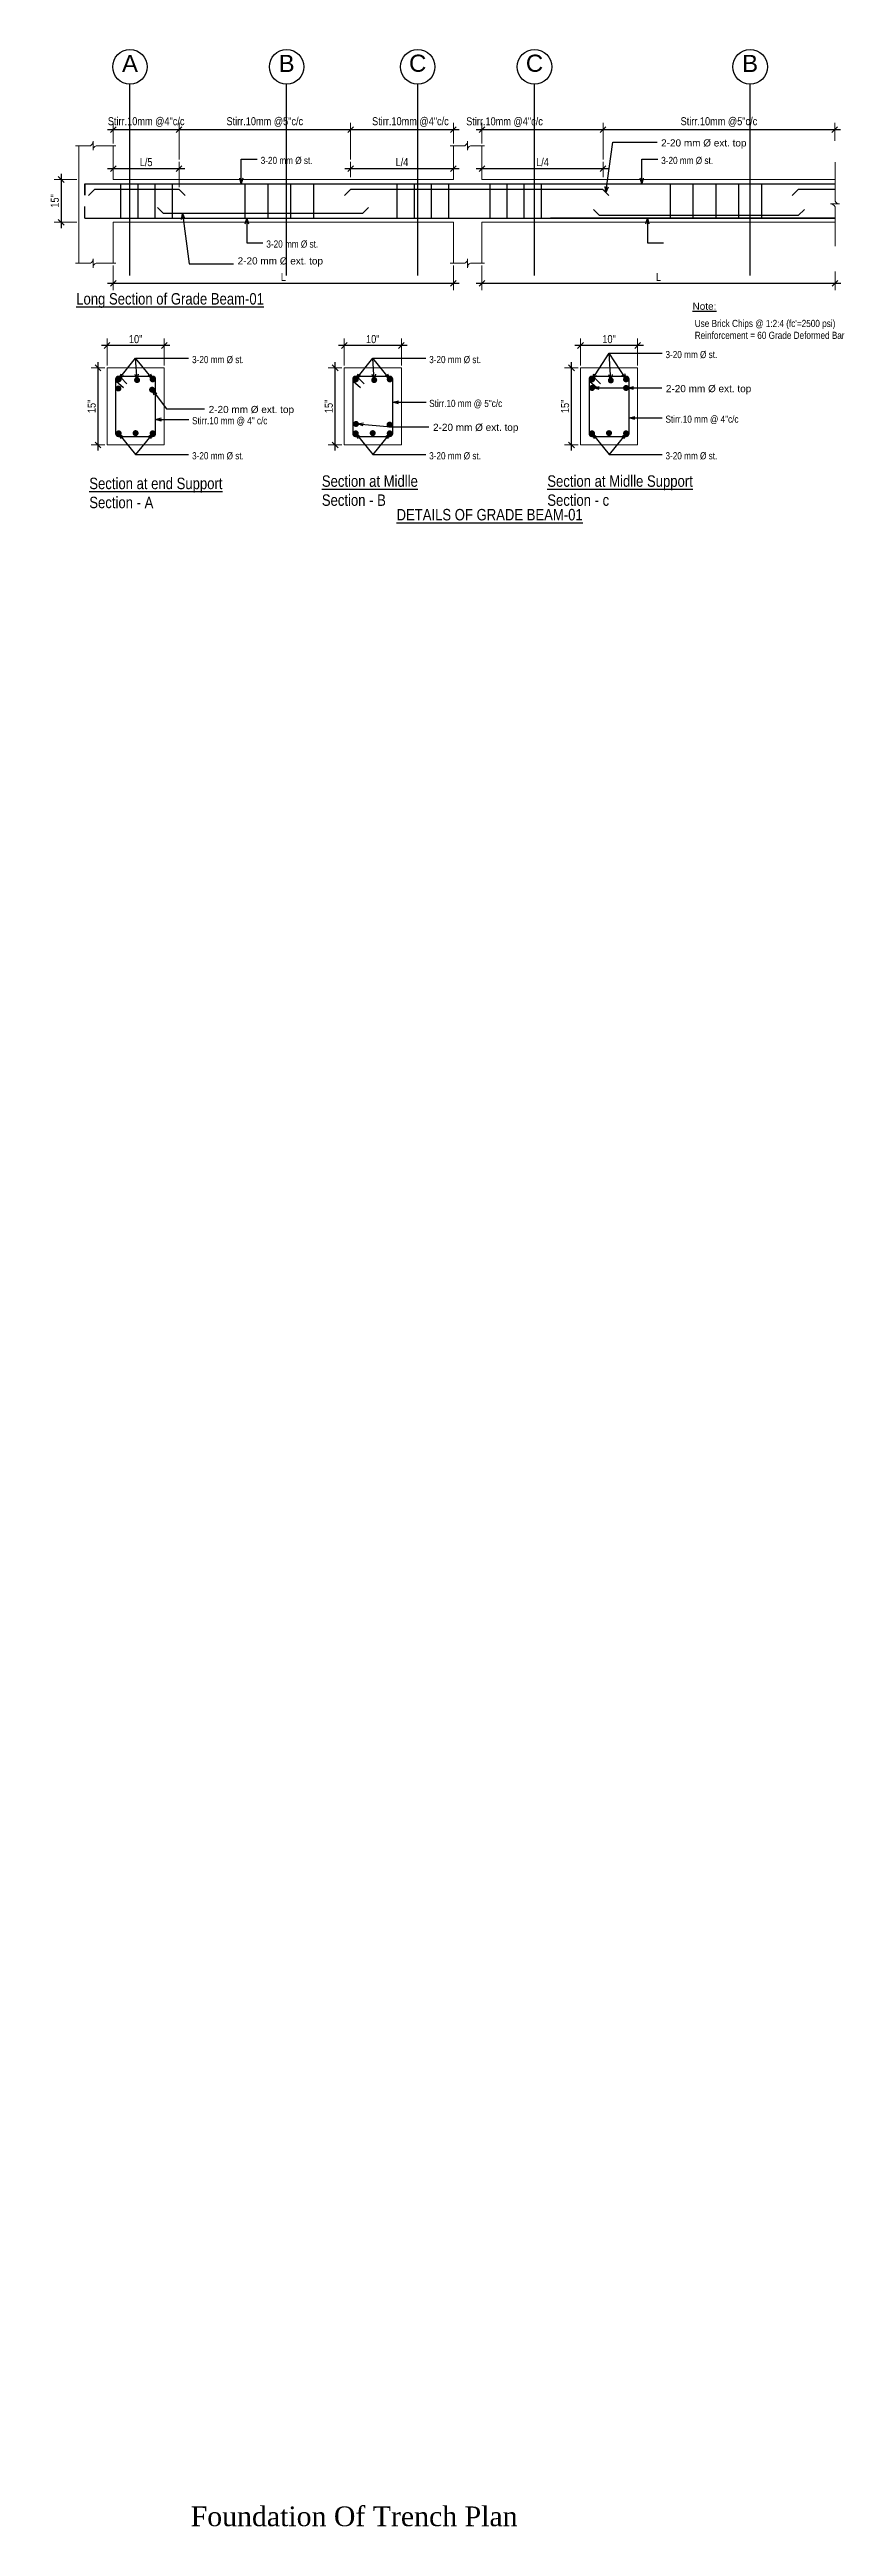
# Model space of a CAD drawing. Header units: inches. Extents: x -100787 to 3653, y -96809 to -8632.
# Drawn here: x -71620 to -71342, y -96809 to -95941 of the extents above; entities that cross this region are included whole.
import ezdxf

# ---------------------------------------------------------------- set-up
doc = ezdxf.new("R2010")
doc.units = ezdxf.units.IN
doc.header["$MEASUREMENT"] = 0
doc.header["$PDMODE"] = 99
doc.layers.add('DIM', color=7, linetype='Continuous', lineweight=15)
doc.layers.add('LINE', color=8, linetype='Continuous', lineweight=13)
for name, color, linetype in [('Hatch', 3, 'Continuous'), ('Rod', 1, 'Continuous'), ('TEX', 7, 'Continuous'), ('wall', 3, 'Continuous')]:
    doc.layers.add(name, color=color, linetype=linetype)
doc.styles.add('R', font='arial.ttf')
doc.styles.get("Standard").update_dxf_attribs({"font": 'ARIALN.TTF'})
doc.styles.add('style0', font='swissel.ttf')
doc.styles.add('time-new-roman', font='times.ttf')
doc.dimstyles.new('_30', dxfattribs={"dimscale": 0.4, "dimtxt": 7, "dimasz": 5, "dimexe": 6, "dimexo": 2, "dimgap": 2, "dimtad": 1, "dimdec": 0, "dimzin": 3, "dimdsep": 46, "dimlunit": 3, "dimtxsty": 'Standard', "dimblk": 'OBLIQUE', "dimcen": 0, "dimdle": 5, "dimclrt": 7, "dimazin": 0, "dimtfac": 0.0375, "dimtdec": 0, "dimtofl": 0, "dimtmove": 0, "dimatfit": 3, "dimldrblk": 'OPEN30', "dimfxl": 6, "dimtvp": 0.8, "dimtolj": 1, "dimtzin": 0, "dimlwe": -1, "dimarcsym": 0})

msp = doc.modelspace()

# ---------------------------------------------------------------- texts
at = {"layer": 'TEX'}
for s, insert, char_height, attachment_point, style in [('A', (-71591.86, -95949.24), 6, 8, 'R'), ('B', (-71537.01, -95949.24), 6, 8, 'R'), ('C', (-71491.13, -95949.24), 6, 8, 'R'), ('C', (-71450.24, -95949.24), 6, 8, 'R'), ('B', (-71374.75, -95949.24), 6, 8, 'R'), ('{\\fArial Narrow|b0|i0|c0|p34;3-20 mm %%C st.}', (-71546.09, -95981.55), 2.5, 7, 'style0'), ('{\\fArial Narrow|b0|i0|c0|p34;3-20 mm %%C st.}', (-71405.87, -95981.55), 2.5, 7, 'style0'), ('2-20 mm %%C ext. top', (-71405.91, -95976.07), 2.5, 7, 'style0'), ('2-20 mm %%C ext. top', (-71554.17, -96014.14), 2.5, 1, 'style0'), ('{\\fArial Narrow|b0|i0|c0|p34;3-20 mm %%C st.}', (-71544.12, -96010.82), 2.5, 7, 'style0'), ('{\\LNote:}', (-71394.91, -96032.55), 2.5, 7, 'style0'), ("{\\fArial Narrow|b0|i0|c0|p34;Use Brick Chips @ 1:2:4 (fc'=2500 psi)\\PReinforcement = 60 Grade Deformed Bar}", (-71394.13, -96042.74), 2.5, 7, 'style0'), ('{\\fArial Narrow|b0|i0|c0|p34;3-20 mm %%C st.}', (-71570.12, -96051.28), 2.5, 7, 'style0'), ('{\\fArial Narrow|b0|i0|c0|p34;3-20 mm %%C st.}', (-71487.11, -96051.28), 2.5, 7, 'style0'), ('{\\fArial Narrow|b0|i0|c0|p34;3-20 mm %%C st.}', (-71404.38, -96049.52), 2.5, 7, 'style0'), ('2-20 mm %%C ext. top', (-71404.24, -96062.12), 2.5, 7, 'style0'), ('2-20 mm %%C ext. top', (-71564.31, -96069.42), 2.5, 7, 'style0'), ('{\\fArial Narrow|b0|i0|c0|p34;Stirr.10 mm @ 5"c/c}', (-71487.11, -96067.05), 2.5, 7, 'style0'), ('{\\fArial Narrow|b0|i0|c0|p34;Stirr.10 mm @ 4" c/c}', (-71570.12, -96073.09), 2.5, 7, 'style0'), ('2-20 mm %%C ext. top', (-71485.76, -96075.68), 2.5, 7, 'style0'), ('{\\fArial Narrow|b0|i0|c0|p34;Stirr.10 mm @ 4"c/c}', (-71404.38, -96072.56), 2.5, 7, 'style0'), ('{\\fArial Narrow|b0|i0|c0|p34;3-20 mm %%C st.}', (-71570.12, -96084.98), 2.5, 7, 'style0'), ('{\\fArial Narrow|b0|i0|c0|p34;3-20 mm %%C st.}', (-71487.11, -96084.98), 2.5, 7, 'style0'), ('{\\fArial Narrow|b0|i0|c0|p34;3-20 mm %%C st.}', (-71404.38, -96084.98), 2.5, 7, 'style0')]:
    msp.add_mtext(s, dxfattribs=dict(at, insert=insert, char_height=char_height, attachment_point=attachment_point, style=style))
at = {"layer": 'TEX', "char_height": 3.9998, "attachment_point": 1}
for s, insert in [('{\\LLong Section of Grade Beam-01}', (-71610.68, -96026.67)), ('{\\LSection at end Support \\P}Section - A', (-71606.1, -96091.32)), ('{\\LSection at Midlle\\P}Section - B', (-71524.69, -96090.5)), ('{\\LSection at Midlle} {\\LSupport\\P\\fArial Narrow|b0|i0|c0|p34;\\lSection - }c', (-71445.75, -96090.5)), ('{\\LDETAILS OF GRADE BEAM-01 }', (-71498.53, -96102.26))]:
    msp.add_mtext(s, dxfattribs=dict(at, insert=insert))
at = {"layer": 'wall', "linetype": 'Continuous', "insert": (-71570.6, -96801.79), "char_height": 6.9066, "width": 142.2375, "attachment_point": 1, "style": 'time-new-roman'}
msp.add_mtext('Foundation Of Trench Plan', dxfattribs=at)

# ---------------------------------------------------------------- blocks, each defined once
blk = doc.blocks.new('_Oblique')
at = {"color": 0, "linetype": 'ByBlock', "lineweight": -2}
blk.add_line((-0.5, -0.5), (0.5, 0.5), dxfattribs=at)
blk = doc.blocks.new('*D784')
at = {"layer": 'Defpoints', "color": 0}
for p in [(-71609.72, -95986.88), (-71615.95, -96001.88), (-71609.72, -96001.88)]:
    blk.add_point(p, dxfattribs=at)
at = {"layer": 'DIM', "color": 0}
for p, q in [((-71610.52, -95986.88), (-71618.35, -95986.88)), ((-71610.52, -96001.88), (-71618.35, -96001.88))]:
    blk.add_line(p, q, dxfattribs=at)
at = {"layer": 'DIM', "color": 0, "lineweight": -2}
blk.add_line((-71615.95, -95984.88), (-71615.95, -96003.88), dxfattribs=at)
at = {"layer": 'DIM', "color": 0, "lineweight": -2, "xscale": 2, "yscale": 2, "zscale": 2}
for p, rotation in [((-71615.95, -95986.88), 90), ((-71615.95, -96001.88), 270)]:
    blk.add_blockref('_Oblique', p, dxfattribs=dict(at, rotation=rotation))
at = {"layer": 'DIM', "color": 7, "insert": (-71618.18, -95994.38), "char_height": 2.8, "attachment_point": 5, "rotation": 90}
blk.add_mtext('\\A1;15"', dxfattribs=at)
blk = doc.blocks.new('_Open30')
at = {"color": 0, "linetype": 'ByBlock', "lineweight": -2}
for p, q in [((-1, 0.27), (0, 0)), ((0, 0), (-1, -0.27)), ((0, 0), (-1, 0))]:
    blk.add_line(p, q, dxfattribs=at)
blk = doc.blocks.new('*D785')
at = {"layer": 'Defpoints', "color": 0}
for p in [(-71345.1, -95969.39), (-71426.24, -95980.66), (-71345.1, -95974.09)]:
    blk.add_point(p, dxfattribs=at)
at = {"layer": 'DIM', "color": 0, "lineweight": -2}
blk.add_line((-71428.24, -95969.39), (-71343.1, -95969.39), dxfattribs=at)
at = {"layer": 'DIM', "color": 0}
for p, q in [((-71426.24, -95979.86), (-71426.24, -95966.99)), ((-71345.1, -95973.29), (-71345.1, -95966.99))]:
    blk.add_line(p, q, dxfattribs=at)
at = {"layer": 'DIM', "color": 0, "lineweight": -2, "xscale": 2, "yscale": 2, "zscale": 2, "rotation": 180}
blk.add_blockref('_Oblique', (-71426.24, -95969.39), dxfattribs=at)
at = {"layer": 'DIM', "color": 0, "lineweight": -2, "xscale": 2, "yscale": 2, "zscale": 2}
blk.add_blockref('_Oblique', (-71345.1, -95969.39), dxfattribs=at)
at = {"layer": 'DIM', "color": 7, "insert": (-71385.67, -95966.75), "char_height": 2.8, "attachment_point": 5}
blk.add_mtext('\\A1;Stirr.10mm @5"c/c', dxfattribs=at)
blk = doc.blocks.new('*D786')
at = {"layer": 'Defpoints', "color": 0}
for p in [(-71478.64, -95969.39), (-71514.64, -95980.66), (-71478.64, -95975.05)]:
    blk.add_point(p, dxfattribs=at)
at = {"layer": 'DIM', "color": 0, "lineweight": -2}
blk.add_line((-71516.64, -95969.39), (-71476.64, -95969.39), dxfattribs=at)
at = {"layer": 'DIM', "color": 0}
for p, q in [((-71514.64, -95979.86), (-71514.64, -95966.99)), ((-71478.64, -95974.25), (-71478.64, -95966.99))]:
    blk.add_line(p, q, dxfattribs=at)
at = {"layer": 'DIM', "color": 0, "lineweight": -2, "xscale": 2, "yscale": 2, "zscale": 2, "rotation": 180}
blk.add_blockref('_Oblique', (-71514.64, -95969.39), dxfattribs=at)
at = {"layer": 'DIM', "color": 0, "lineweight": -2, "xscale": 2, "yscale": 2, "zscale": 2}
blk.add_blockref('_Oblique', (-71478.64, -95969.39), dxfattribs=at)
at = {"layer": 'DIM', "color": 7, "insert": (-71493.68, -95966.75), "char_height": 2.8, "attachment_point": 5}
blk.add_mtext('\\A1;Stirr.10mm @4"c/c', dxfattribs=at)
blk = doc.blocks.new('*D787')
at = {"layer": 'Defpoints', "color": 0}
for p in [(-71514.64, -95986.88), (-71478.64, -95983.06), (-71478.64, -95986.88)]:
    blk.add_point(p, dxfattribs=at)
at = {"layer": 'DIM', "color": 0}
for p, q in [((-71514.64, -95986.08), (-71514.64, -95980.66)), ((-71478.64, -95986.08), (-71478.64, -95980.66))]:
    blk.add_line(p, q, dxfattribs=at)
at = {"layer": 'DIM', "color": 0, "lineweight": -2}
blk.add_line((-71516.64, -95983.06), (-71476.64, -95983.06), dxfattribs=at)
at = {"layer": 'DIM', "color": 0, "lineweight": -2, "xscale": 2, "yscale": 2, "zscale": 2, "rotation": 180}
blk.add_blockref('_Oblique', (-71514.64, -95983.06), dxfattribs=at)
at = {"layer": 'DIM', "color": 0, "lineweight": -2, "xscale": 2, "yscale": 2, "zscale": 2}
blk.add_blockref('_Oblique', (-71478.64, -95983.06), dxfattribs=at)
at = {"layer": 'DIM', "color": 7, "insert": (-71496.64, -95980.82), "char_height": 2.8, "attachment_point": 5}
blk.add_mtext('\\A1;L/4', dxfattribs=at)
blk = doc.blocks.new('*D788')
at = {"layer": 'Defpoints', "color": 0}
for p in [(-71514.64, -95969.39), (-71574.67, -95980.66), (-71514.64, -95980.66)]:
    blk.add_point(p, dxfattribs=at)
at = {"layer": 'DIM', "color": 0, "lineweight": -2}
blk.add_line((-71576.67, -95969.39), (-71512.64, -95969.39), dxfattribs=at)
at = {"layer": 'DIM', "color": 0}
for p, q in [((-71574.67, -95979.86), (-71574.67, -95966.99)), ((-71514.64, -95979.86), (-71514.64, -95966.99))]:
    blk.add_line(p, q, dxfattribs=at)
at = {"layer": 'DIM', "color": 0, "lineweight": -2, "xscale": 2, "yscale": 2, "zscale": 2, "rotation": 180}
blk.add_blockref('_Oblique', (-71574.67, -95969.39), dxfattribs=at)
at = {"layer": 'DIM', "color": 0, "lineweight": -2, "xscale": 2, "yscale": 2, "zscale": 2}
blk.add_blockref('_Oblique', (-71514.64, -95969.39), dxfattribs=at)
at = {"layer": 'DIM', "color": 7, "insert": (-71544.66, -95966.75), "char_height": 2.8, "attachment_point": 5}
blk.add_mtext('\\A1;Stirr.10mm @5"c/c', dxfattribs=at)
blk = doc.blocks.new('*D789')
at = {"layer": 'Defpoints', "color": 0}
for p in [(-71574.67, -95969.39), (-71597.72, -95975.05), (-71574.67, -95980.66)]:
    blk.add_point(p, dxfattribs=at)
at = {"layer": 'DIM', "color": 0, "lineweight": -2}
blk.add_line((-71599.72, -95969.39), (-71572.67, -95969.39), dxfattribs=at)
at = {"layer": 'DIM', "color": 0}
for p, q in [((-71597.72, -95974.25), (-71597.72, -95966.99)), ((-71574.67, -95979.86), (-71574.67, -95966.99))]:
    blk.add_line(p, q, dxfattribs=at)
at = {"layer": 'DIM', "color": 0, "lineweight": -2, "xscale": 2, "yscale": 2, "zscale": 2, "rotation": 180}
blk.add_blockref('_Oblique', (-71597.72, -95969.39), dxfattribs=at)
at = {"layer": 'DIM', "color": 0, "lineweight": -2, "xscale": 2, "yscale": 2, "zscale": 2}
blk.add_blockref('_Oblique', (-71574.67, -95969.39), dxfattribs=at)
at = {"layer": 'DIM', "color": 7, "insert": (-71586.2, -95966.75), "char_height": 2.8, "attachment_point": 5}
blk.add_mtext('\\A1;Stirr.10mm @4"c/c', dxfattribs=at)
blk = doc.blocks.new('*D790')
at = {"layer": 'Defpoints', "color": 0}
for p in [(-71426.24, -95969.42), (-71468.64, -95975.05), (-71426.24, -95980.66)]:
    blk.add_point(p, dxfattribs=at)
at = {"layer": 'DIM', "color": 0, "lineweight": -2}
blk.add_line((-71470.64, -95969.42), (-71424.24, -95969.42), dxfattribs=at)
at = {"layer": 'DIM', "color": 0}
for p, q in [((-71468.64, -95974.25), (-71468.64, -95967.02)), ((-71426.24, -95979.86), (-71426.24, -95967.02))]:
    blk.add_line(p, q, dxfattribs=at)
at = {"layer": 'DIM', "color": 0, "lineweight": -2, "xscale": 2, "yscale": 2, "zscale": 2, "rotation": 180}
blk.add_blockref('_Oblique', (-71468.64, -95969.42), dxfattribs=at)
at = {"layer": 'DIM', "color": 0, "lineweight": -2, "xscale": 2, "yscale": 2, "zscale": 2}
blk.add_blockref('_Oblique', (-71426.24, -95969.42), dxfattribs=at)
at = {"layer": 'DIM', "color": 7, "insert": (-71460.74, -95966.78), "char_height": 2.8, "attachment_point": 5}
blk.add_mtext('\\A1;Stirr.10mm @4"c/c', dxfattribs=at)
blk = doc.blocks.new('*D791')
at = {"layer": 'Defpoints', "color": 0}
for p in [(-71468.64, -95986.88), (-71426.24, -95983.06), (-71426.24, -95986.88)]:
    blk.add_point(p, dxfattribs=at)
at = {"layer": 'DIM', "color": 0}
for p, q in [((-71468.64, -95986.08), (-71468.64, -95980.66)), ((-71426.24, -95986.08), (-71426.24, -95980.66))]:
    blk.add_line(p, q, dxfattribs=at)
at = {"layer": 'DIM', "color": 0, "lineweight": -2}
blk.add_line((-71470.64, -95983.06), (-71424.24, -95983.06), dxfattribs=at)
at = {"layer": 'DIM', "color": 0, "lineweight": -2, "xscale": 2, "yscale": 2, "zscale": 2, "rotation": 180}
blk.add_blockref('_Oblique', (-71468.64, -95983.06), dxfattribs=at)
at = {"layer": 'DIM', "color": 0, "lineweight": -2, "xscale": 2, "yscale": 2, "zscale": 2}
blk.add_blockref('_Oblique', (-71426.24, -95983.06), dxfattribs=at)
at = {"layer": 'DIM', "color": 7, "insert": (-71447.44, -95980.82), "char_height": 2.8, "attachment_point": 5}
blk.add_mtext('\\A1;{\\fArial Narrow|b0|i0|c0|p34;L/4}', dxfattribs=at)
blk = doc.blocks.new('*D792')
at = {"layer": 'Defpoints', "color": 0}
for p in [(-71434.13, -96045.02), (-71434.13, -96052.83), (-71414.13, -96052.83)]:
    blk.add_point(p, dxfattribs=at)
at = {"layer": 'DIM', "color": 0, "lineweight": -2}
blk.add_line((-71412.13, -96045.02), (-71436.13, -96045.02), dxfattribs=at)
at = {"layer": 'DIM', "color": 0}
for p, q in [((-71434.13, -96052.03), (-71434.13, -96042.62)), ((-71414.13, -96052.03), (-71414.13, -96042.62))]:
    blk.add_line(p, q, dxfattribs=at)
at = {"layer": 'DIM', "color": 0, "lineweight": -2, "xscale": 2, "yscale": 2, "zscale": 2, "rotation": 180}
blk.add_blockref('_Oblique', (-71434.13, -96045.02), dxfattribs=at)
at = {"layer": 'DIM', "color": 0, "lineweight": -2, "xscale": 2, "yscale": 2, "zscale": 2}
blk.add_blockref('_Oblique', (-71414.13, -96045.02), dxfattribs=at)
at = {"layer": 'DIM', "color": 7, "insert": (-71424.13, -96042.79), "char_height": 2.8, "attachment_point": 5}
blk.add_mtext('\\A1;10"', dxfattribs=at)
blk = doc.blocks.new('*D793')
at = {"layer": 'Defpoints', "color": 0}
for p in [(-71516.86, -96045.02), (-71516.86, -96052.83), (-71496.86, -96052.83)]:
    blk.add_point(p, dxfattribs=at)
at = {"layer": 'DIM', "color": 0, "lineweight": -2}
blk.add_line((-71494.86, -96045.02), (-71518.86, -96045.02), dxfattribs=at)
at = {"layer": 'DIM', "color": 0}
for p, q in [((-71516.86, -96052.03), (-71516.86, -96042.62)), ((-71496.86, -96052.03), (-71496.86, -96042.62))]:
    blk.add_line(p, q, dxfattribs=at)
at = {"layer": 'DIM', "color": 0, "lineweight": -2, "xscale": 2, "yscale": 2, "zscale": 2, "rotation": 180}
blk.add_blockref('_Oblique', (-71516.86, -96045.02), dxfattribs=at)
at = {"layer": 'DIM', "color": 0, "lineweight": -2, "xscale": 2, "yscale": 2, "zscale": 2}
blk.add_blockref('_Oblique', (-71496.86, -96045.02), dxfattribs=at)
at = {"layer": 'DIM', "color": 7, "insert": (-71506.86, -96042.79), "char_height": 2.8, "attachment_point": 5}
blk.add_mtext('\\A1;10"', dxfattribs=at)
blk = doc.blocks.new('*D794')
at = {"layer": 'Defpoints', "color": 0}
for p in [(-71599.88, -96045.02), (-71599.88, -96052.83), (-71579.88, -96052.83)]:
    blk.add_point(p, dxfattribs=at)
at = {"layer": 'DIM', "color": 0, "lineweight": -2}
blk.add_line((-71577.88, -96045.02), (-71601.88, -96045.02), dxfattribs=at)
at = {"layer": 'DIM', "color": 0}
for p, q in [((-71599.88, -96052.03), (-71599.88, -96042.62)), ((-71579.88, -96052.03), (-71579.88, -96042.62))]:
    blk.add_line(p, q, dxfattribs=at)
at = {"layer": 'DIM', "color": 0, "lineweight": -2, "xscale": 2, "yscale": 2, "zscale": 2, "rotation": 180}
blk.add_blockref('_Oblique', (-71599.88, -96045.02), dxfattribs=at)
at = {"layer": 'DIM', "color": 0, "lineweight": -2, "xscale": 2, "yscale": 2, "zscale": 2}
blk.add_blockref('_Oblique', (-71579.88, -96045.02), dxfattribs=at)
at = {"layer": 'DIM', "color": 7, "insert": (-71589.88, -96042.79), "char_height": 2.8, "attachment_point": 5}
blk.add_mtext('\\A1;10"', dxfattribs=at)
blk = doc.blocks.new('*D795')
at = {"layer": 'Defpoints', "color": 0}
for p in [(-71597.72, -96016.2), (-71478.64, -96016.2), (-71478.64, -96023.22)]:
    blk.add_point(p, dxfattribs=at)
at = {"layer": 'DIM', "color": 0, "lineweight": -2}
blk.add_line((-71599.72, -96023.22), (-71476.64, -96023.22), dxfattribs=at)
at = {"layer": 'DIM', "color": 0}
for p, q in [((-71597.72, -96017), (-71597.72, -96025.62)), ((-71478.64, -96017), (-71478.64, -96025.62))]:
    blk.add_line(p, q, dxfattribs=at)
at = {"layer": 'DIM', "color": 0, "lineweight": -2, "xscale": 2, "yscale": 2, "zscale": 2, "rotation": 180}
blk.add_blockref('_Oblique', (-71597.72, -96023.22), dxfattribs=at)
at = {"layer": 'DIM', "color": 0, "lineweight": -2, "xscale": 2, "yscale": 2, "zscale": 2}
blk.add_blockref('_Oblique', (-71478.64, -96023.22), dxfattribs=at)
at = {"layer": 'DIM', "color": 7, "insert": (-71538.18, -96021.02), "char_height": 2.8, "attachment_point": 5}
blk.add_mtext('\\A1;L', dxfattribs=at)
blk = doc.blocks.new('*D796')
at = {"layer": 'Defpoints', "color": 0}
for p in [(-71468.64, -96016.2), (-71345.03, -96018.32), (-71345.03, -96023.22)]:
    blk.add_point(p, dxfattribs=at)
at = {"layer": 'DIM', "color": 0, "lineweight": -2}
blk.add_line((-71470.64, -96023.22), (-71343.03, -96023.22), dxfattribs=at)
at = {"layer": 'DIM', "color": 0}
for p, q in [((-71468.64, -96017), (-71468.64, -96025.62)), ((-71345.03, -96019.12), (-71345.03, -96025.62))]:
    blk.add_line(p, q, dxfattribs=at)
at = {"layer": 'DIM', "color": 0, "lineweight": -2, "xscale": 2, "yscale": 2, "zscale": 2, "rotation": 180}
blk.add_blockref('_Oblique', (-71468.64, -96023.22), dxfattribs=at)
at = {"layer": 'DIM', "color": 0, "lineweight": -2, "xscale": 2, "yscale": 2, "zscale": 2}
blk.add_blockref('_Oblique', (-71345.03, -96023.22), dxfattribs=at)
at = {"layer": 'DIM', "color": 7, "insert": (-71406.84, -96021.02), "char_height": 2.8, "attachment_point": 5}
blk.add_mtext('\\A1;L', dxfattribs=at)
blk = doc.blocks.new('*D797')
at = {"layer": 'Defpoints', "color": 0}
for p in [(-71597.72, -95986.88), (-71574.67, -95983.06), (-71574.67, -95990.38)]:
    blk.add_point(p, dxfattribs=at)
at = {"layer": 'DIM', "color": 0}
for p, q in [((-71597.72, -95986.08), (-71597.72, -95980.66)), ((-71574.67, -95989.58), (-71574.67, -95980.66))]:
    blk.add_line(p, q, dxfattribs=at)
at = {"layer": 'DIM', "color": 0, "lineweight": -2}
blk.add_line((-71599.72, -95983.06), (-71572.67, -95983.06), dxfattribs=at)
at = {"layer": 'DIM', "color": 0, "lineweight": -2, "xscale": 2, "yscale": 2, "zscale": 2, "rotation": 180}
blk.add_blockref('_Oblique', (-71597.72, -95983.06), dxfattribs=at)
at = {"layer": 'DIM', "color": 0, "lineweight": -2, "xscale": 2, "yscale": 2, "zscale": 2}
blk.add_blockref('_Oblique', (-71574.67, -95983.06), dxfattribs=at)
at = {"layer": 'DIM', "color": 7, "insert": (-71586.2, -95980.81), "char_height": 2.8, "attachment_point": 5}
blk.add_mtext('\\A1;L/5', dxfattribs=at)
blk = doc.blocks.new('*D802')
at = {"layer": 'Defpoints', "color": 0}
for p in [(-71437.29, -96052.83), (-71434.13, -96052.83), (-71434.13, -96079.83)]:
    blk.add_point(p, dxfattribs=at)
at = {"layer": 'DIM', "color": 0}
for p, q in [((-71434.93, -96052.83), (-71439.69, -96052.83)), ((-71434.93, -96079.83), (-71439.69, -96079.83))]:
    blk.add_line(p, q, dxfattribs=at)
at = {"layer": 'DIM', "color": 0, "lineweight": -2}
blk.add_line((-71437.29, -96081.83), (-71437.29, -96050.83), dxfattribs=at)
at = {"layer": 'DIM', "color": 0, "lineweight": -2, "xscale": 2, "yscale": 2, "zscale": 2}
for p, rotation in [((-71437.29, -96052.83), 90), ((-71437.29, -96079.83), 270)]:
    blk.add_blockref('_Oblique', p, dxfattribs=dict(at, rotation=rotation))
at = {"layer": 'DIM', "color": 7, "insert": (-71439.52, -96066.33), "char_height": 2.8, "attachment_point": 5, "rotation": 90}
blk.add_mtext('\\A1;15"', dxfattribs=at)
blk = doc.blocks.new('*D798')
at = {"layer": 'Defpoints', "color": 0}
for p in [(-71520.02, -96052.83), (-71516.86, -96052.83), (-71516.86, -96079.83)]:
    blk.add_point(p, dxfattribs=at)
at = {"layer": 'DIM', "color": 0}
for p, q in [((-71517.66, -96052.83), (-71522.42, -96052.83)), ((-71517.66, -96079.83), (-71522.42, -96079.83))]:
    blk.add_line(p, q, dxfattribs=at)
at = {"layer": 'DIM', "color": 0, "lineweight": -2}
blk.add_line((-71520.02, -96081.83), (-71520.02, -96050.83), dxfattribs=at)
at = {"layer": 'DIM', "color": 0, "lineweight": -2, "xscale": 2, "yscale": 2, "zscale": 2}
for p, rotation in [((-71520.02, -96052.83), 90), ((-71520.02, -96079.83), 270)]:
    blk.add_blockref('_Oblique', p, dxfattribs=dict(at, rotation=rotation))
at = {"layer": 'DIM', "color": 7, "insert": (-71522.25, -96066.33), "char_height": 2.8, "attachment_point": 5, "rotation": 90}
blk.add_mtext('\\A1;15"', dxfattribs=at)
blk = doc.blocks.new('*D799')
at = {"layer": 'Defpoints', "color": 0}
for p in [(-71603.03, -96052.83), (-71599.88, -96052.83), (-71599.88, -96079.83)]:
    blk.add_point(p, dxfattribs=at)
at = {"layer": 'DIM', "color": 0}
for p, q in [((-71600.68, -96052.83), (-71605.43, -96052.83)), ((-71600.68, -96079.83), (-71605.43, -96079.83))]:
    blk.add_line(p, q, dxfattribs=at)
at = {"layer": 'DIM', "color": 0, "lineweight": -2}
blk.add_line((-71603.03, -96081.83), (-71603.03, -96050.83), dxfattribs=at)
at = {"layer": 'DIM', "color": 0, "lineweight": -2, "xscale": 2, "yscale": 2, "zscale": 2}
for p, rotation in [((-71603.03, -96052.83), 90), ((-71603.03, -96079.83), 270)]:
    blk.add_blockref('_Oblique', p, dxfattribs=dict(at, rotation=rotation))
at = {"layer": 'DIM', "color": 7, "insert": (-71605.26, -96066.33), "char_height": 2.8, "attachment_point": 5, "rotation": 90}
blk.add_mtext('\\A1;15"', dxfattribs=at)

# ---------------------------------------------------------------- dimensions: what is measured, and where the dimension line sits
at = {"layer": 'DIM'}
for base, p1, p2, picture, middle in [((-71574.67, -95969.39), (-71597.72, -95975.05), (-71574.67, -95980.66), '*D789', (-71586.2, -95969.39)), ((-71478.64, -95969.39), (-71514.64, -95980.66), (-71478.64, -95975.05), '*D786', (-71493.68, -95969.39)), ((-71426.24, -95969.42), (-71468.64, -95975.05), (-71426.24, -95980.66), '*D790', (-71460.74, -95969.42))]:
    dim = msp.add_linear_dim(base=base, p1=p1, p2=p2, angle=180, text='Stirr.10mm @4"c/c', dimstyle='_30', dxfattribs=at)
    dim.commit()
    dim.dimension.update_dxf_attribs({"geometry": picture, "text_midpoint": middle, "dimtype": 160})
for base, p1, p2, angle, text, picture, middle in [((-71514.64, -95969.39), (-71574.67, -95980.66), (-71514.64, -95980.66), 180, 'Stirr.10mm @5"c/c', '*D788', (-71544.66, -95966.75)), ((-71345.1, -95969.39), (-71426.24, -95980.66), (-71345.1, -95974.09), 180, 'Stirr.10mm @5"c/c', '*D785', (-71385.67, -95966.75)), ((-71615.95, -96001.88), (-71609.72, -95986.88), (-71609.72, -96001.88), 90, '15"', '*D784', (-71618.18, -95994.38)), ((-71603.03, -96052.83), (-71599.88, -96079.83), (-71599.88, -96052.83), 90, '15"', '*D799', (-71605.26, -96066.33)), ((-71520.02, -96052.83), (-71516.86, -96079.83), (-71516.86, -96052.83), 90, '15"', '*D798', (-71522.25, -96066.33)), ((-71437.29, -96052.83), (-71434.13, -96079.83), (-71434.13, -96052.83), 90, '15"', '*D802', (-71439.52, -96066.33))]:
    dim = msp.add_linear_dim(base=base, p1=p1, p2=p2, angle=angle, text=text, dimstyle='_30', dxfattribs=at)
    dim.commit()
    dim.dimension.update_dxf_attribs({"geometry": picture, "text_midpoint": middle})
for base, p1, p2, text, picture, middle in [((-71574.67, -95983.06), (-71597.72, -95986.88), (-71574.67, -95990.38), 'L/5', '*D797', (-71586.2, -95980.81)), ((-71478.64, -95983.06), (-71514.64, -95986.88), (-71478.64, -95986.88), 'L/4', '*D787', (-71496.64, -95980.82)), ((-71426.24, -95983.06), (-71468.64, -95986.88), (-71426.24, -95986.88), '{\\fArial Narrow|b0|i0|c0|p34;L/4}', '*D791', (-71447.44, -95980.82)), ((-71478.64, -96023.22), (-71597.72, -96016.2), (-71478.64, -96016.2), 'L', '*D795', (-71538.18, -96021.02)), ((-71345.03, -96023.22), (-71468.64, -96016.2), (-71345.03, -96018.32), 'L', '*D796', (-71406.84, -96021.02)), ((-71599.88, -96045.02), (-71579.88, -96052.83), (-71599.88, -96052.83), '10"', '*D794', (-71589.88, -96042.79)), ((-71516.86, -96045.02), (-71496.86, -96052.83), (-71516.86, -96052.83), '10"', '*D793', (-71506.86, -96042.79)), ((-71434.13, -96045.02), (-71414.13, -96052.83), (-71434.13, -96052.83), '10"', '*D792', (-71424.13, -96042.79))]:
    dim = msp.add_linear_dim(base=base, p1=p1, p2=p2, text=text, dimstyle='_30', dxfattribs=at)
    dim.commit()
    dim.dimension.update_dxf_attribs({"geometry": picture, "text_midpoint": middle})

# ---------------------------------------------------------------- linework, layer by layer
at = {"layer": 'Hatch'}
for p, q in [((-71591.86, -96020.45), (-71591.86, -95953.47)), ((-71537.01, -96020.45), (-71537.01, -95953.47)), ((-71491.13, -96020.45), (-71491.13, -95953.47)), ((-71450.24, -96020.45), (-71450.24, -95953.47)), ((-71374.75, -96020.45), (-71374.75, -95953.47))]:
    msp.add_line(p, q, dxfattribs=at)
for centre in [(-71591.86, -95947.42), (-71537.01, -95947.42), (-71491.13, -95947.42), (-71450.24, -95947.42), (-71374.75, -95947.42)]:
    msp.add_circle(centre, 6.05, dxfattribs=at)
at = {"layer": 'LINE'}
for p, q in [((-71609.72, -95975.05), (-71609.72, -96016.2)), ((-71597.72, -95975.05), (-71597.72, -95986.88)), ((-71478.64, -95975.05), (-71478.64, -95986.88)), ((-71478.64, -95975.05), (-71478.64, -95986.88)), ((-71468.64, -95975.05), (-71468.64, -95986.88)), ((-71597.72, -95986.88), (-71478.64, -95986.88)), ((-71468.64, -95986.88), (-71345.03, -95986.88)), ((-71597.72, -96001.88), (-71597.72, -96016.2)), ((-71597.72, -96001.88), (-71478.64, -96001.88)), ((-71478.64, -96001.88), (-71478.64, -96016.2)), ((-71478.64, -96001.88), (-71478.64, -96016.2)), ((-71468.64, -96001.88), (-71468.64, -96016.2)), ((-71468.64, -96001.88), (-71345.03, -96001.88))]:
    msp.add_line(p, q, dxfattribs=at)
for points in [[(-71610.88, -95975.05), (-71605.72, -95975.05, 0.251659), (-71604.72, -95973.48), (-71604.72, -95976.61, -0.36148), (-71603.72, -95975.05), (-71596.81, -95975.05)], [(-71479.76, -95975.05), (-71474.65, -95975.05, 0.251659), (-71473.65, -95973.48), (-71473.65, -95976.61, -0.36148), (-71472.65, -95975.05), (-71467.74, -95975.05)], [(-71345.03, -96010.22), (-71345.03, -95996.42, 0.251659), (-71346.6, -95995.42), (-71343.47, -95995.42, -0.36148), (-71345.03, -95994.42), (-71345.03, -95980.84)], [(-71610.88, -96016.2), (-71605.72, -96016.2, 0.251659), (-71604.72, -96014.64), (-71604.72, -96017.77, -0.36148), (-71603.72, -96016.2), (-71596.81, -96016.2)], [(-71479.76, -96016.2), (-71474.65, -96016.2, 0.251659), (-71473.65, -96014.64), (-71473.65, -96017.77, -0.36148), (-71472.65, -96016.2), (-71467.74, -96016.2)]]:
    msp.add_lwpolyline(points, format="xyb", dxfattribs=at)
for points in [[(-71599.88, -96079.83), (-71579.88, -96079.83), (-71579.88, -96052.83), (-71599.88, -96052.83)], [(-71516.86, -96079.83), (-71496.86, -96079.83), (-71496.86, -96052.83), (-71516.86, -96052.83)], [(-71434.13, -96079.83), (-71414.13, -96079.83), (-71414.13, -96052.83), (-71434.13, -96052.83)]]:
    msp.add_lwpolyline(points, close=True, dxfattribs=at)
at = {"layer": 'Rod'}
for p, q in [((-71607.72, -95988.38), (-71607.72, -95992.38)), ((-71607.72, -95992.38), (-71607.72, -95988.38)), ((-71607.72, -95988.38), (-71345.03, -95988.38)), ((-71595.15, -95988.38), (-71595.15, -96000.38)), ((-71589.15, -95988.38), (-71589.15, -96000.38)), ((-71583.15, -95988.38), (-71583.15, -96000.38)), ((-71577.15, -95988.38), (-71577.15, -96000.38)), ((-71551.61, -95988.38), (-71551.61, -96000.38)), ((-71543.61, -95988.38), (-71543.61, -96000.38)), ((-71535.61, -95988.38), (-71535.61, -96000.38)), ((-71527.61, -95988.38), (-71527.61, -96000.38)), ((-71498.4, -95988.38), (-71498.4, -96000.38)), ((-71492.4, -95988.38), (-71492.4, -96000.38)), ((-71486.4, -95988.38), (-71486.4, -96000.38)), ((-71480.4, -95988.38), (-71480.4, -96000.38)), ((-71465.93, -95988.38), (-71465.93, -96000.38)), ((-71459.93, -95988.38), (-71459.93, -96000.38)), ((-71453.93, -95988.38), (-71453.93, -96000.38)), ((-71447.93, -95988.38), (-71447.93, -96000.38)), ((-71402.77, -95988.38), (-71402.77, -96000.38)), ((-71394.77, -95988.38), (-71394.77, -96000.38)), ((-71386.77, -95988.38), (-71386.77, -96000.38)), ((-71378.77, -95988.38), (-71378.77, -96000.38)), ((-71370.77, -95988.38), (-71370.77, -96000.38)), ((-71607.72, -96000.38), (-71607.72, -95996.38)), ((-71607.72, -96000.38), (-71607.72, -95996.38)), ((-71607.72, -96000.38), (-71345.03, -96000.38))]:
    msp.add_line(p, q, dxfattribs=at)
for points in [[(-71572.55, -95992.5), (-71574.67, -95990.38), (-71604.24, -95990.38), (-71606.36, -95992.5)], [(-71508.38, -95996.65), (-71510.5, -95998.78), (-71580.14, -95998.78), (-71582.27, -95996.65)], [(-71424.18, -95992.5), (-71426.3, -95990.38), (-71514.64, -95990.38), (-71516.76, -95992.5)], [(-71355.76, -95997.35), (-71357.88, -95999.47), (-71427.52, -95999.47), (-71429.64, -95997.35)], [(-71345.03, -95990.38), (-71357.96, -95990.38), (-71360.08, -95992.5)], [(-71345.03, -96000.38), (-71444.64, -96000.38)]]:
    msp.add_lwpolyline(points, dxfattribs=at)
at = {"layer": 'Rod', "const_width": 1.05}
for points in [[(-71596.35, -96056.88, -1), (-71595.3, -96056.88, -1)], [(-71589.9, -96057.12, 1), (-71588.85, -96057.12, 1)], [(-71583.4, -96056.88, 1), (-71584.45, -96056.88, 1)], [(-71513.34, -96056.88, -1), (-71512.29, -96056.88, -1)], [(-71506.89, -96057.12, 1), (-71505.84, -96057.12, 1)], [(-71500.39, -96056.88, 1), (-71501.44, -96056.88, 1)], [(-71430.61, -96056.88, -1), (-71429.56, -96056.88, -1)], [(-71430.61, -96059.88, -1), (-71429.56, -96059.88, -1)], [(-71424.04, -96057.25, -1), (-71422.99, -96057.25, -1)], [(-71417.66, -96056.88, 1), (-71418.71, -96056.88, 1)], [(-71417.66, -96059.88, 1), (-71418.71, -96059.88, 1)], [(-71596.44, -96060.07, -1), (-71595.39, -96060.07, -1)], [(-71584.65, -96060.5, -1), (-71583.6, -96060.5, -1)], [(-71596.35, -96075.78, 1), (-71595.3, -96075.78, 1)], [(-71590.42, -96075.7, 1), (-71589.37, -96075.7, 1)], [(-71583.4, -96075.78, -1), (-71584.45, -96075.78, -1)], [(-71513.34, -96075.78, 1), (-71512.29, -96075.78, 1)], [(-71513.25, -96072.48, 1), (-71512.2, -96072.48, 1)], [(-71507.41, -96075.7, 1), (-71506.36, -96075.7, 1)], [(-71501.51, -96072.74, 1), (-71500.46, -96072.74, 1)], [(-71500.39, -96075.78, -1), (-71501.44, -96075.78, -1)], [(-71430.61, -96075.78, 1), (-71429.56, -96075.78, 1)], [(-71424.68, -96075.7, 1), (-71423.63, -96075.7, 1)], [(-71417.66, -96075.78, -1), (-71418.71, -96075.78, -1)]]:
    msp.add_lwpolyline(points, format="xyb", close=True, dxfattribs=at)
at = {"layer": 'Rod'}
for points in [[(-71595.88, -96076.83), (-71583.88, -96076.83, 0.414214), (-71582.88, -96075.83), (-71582.88, -96056.83, 0.414214), (-71583.88, -96055.83), (-71595.88, -96055.83, 0.414214), (-71596.88, -96056.83), (-71596.88, -96075.83, 0.414214)], [(-71512.86, -96076.83), (-71500.86, -96076.83, 0.414214), (-71499.86, -96075.83), (-71499.86, -96056.83, 0.414214), (-71500.86, -96055.83), (-71512.86, -96055.83, 0.414214), (-71513.86, -96056.83), (-71513.86, -96075.83, 0.414214)], [(-71430.13, -96076.83), (-71418.13, -96076.83, 0.414214), (-71417.13, -96075.83), (-71417.13, -96056.83, 0.414214), (-71418.13, -96055.83), (-71430.13, -96055.83, 0.414214), (-71431.13, -96056.83), (-71431.13, -96075.83, 0.414214)]]:
    msp.add_lwpolyline(points, format="xyb", close=True, dxfattribs=at)
for points in [[(-71596.75, -96056.42, 0.262444), (-71596.69, -96057.49), (-71594.16, -96059.75)], [(-71595.86, -96055.83, -0.303258), (-71594.93, -96056.33), (-71592.93, -96058.44)], [(-71513.73, -96056.42, 0.262444), (-71513.68, -96057.49), (-71511.15, -96059.75)], [(-71512.84, -96055.83, -0.303258), (-71511.92, -96056.33), (-71509.92, -96058.44)], [(-71431, -96056.42, 0.262444), (-71430.95, -96057.49), (-71428.42, -96059.75)], [(-71430.11, -96055.83, -0.303258), (-71429.19, -96056.33), (-71427.18, -96058.44)]]:
    msp.add_lwpolyline(points, format="xyb", dxfattribs=at)

msp.set_redraw_order([(e.dxf.handle, doc.entitydb.next_handle()) for e in msp.query("TEXT MTEXT ATTDEF DIMENSION ARC_DIMENSION")])  # texts and dimensions are drawn at this point

# ---------------------------------------------------------------- leaders
at = {"layer": 'DIM'}
for points in [[(-71552.91, -95988.38), (-71552.91, -95979.74), (-71547.31, -95979.74)], [(-71425.24, -95991.44), (-71422.87, -95973.84), (-71407.35, -95973.84)], [(-71412.69, -95988.38), (-71412.69, -95979.74), (-71407.09, -95979.74)], [(-71573.5, -95998.78), (-71571.13, -96016.38), (-71555.61, -96016.38)], [(-71550.94, -96000.38), (-71550.94, -96009.01), (-71545.34, -96009.01)], [(-71410.72, -96000.38), (-71410.72, -96009.01), (-71405.12, -96009.01)], [(-71595.83, -96056.88), (-71589.88, -96049.47)], [(-71589.38, -96057.12), (-71589.88, -96049.47)], [(-71583.88, -96056.83), (-71589.88, -96049.47), (-71571.35, -96049.47)], [(-71512.81, -96056.88), (-71506.86, -96049.47)], [(-71506.37, -96057.12), (-71506.86, -96049.47)], [(-71500.86, -96056.83), (-71506.86, -96049.47), (-71488.33, -96049.47)], [(-71430.08, -96056.88), (-71424.13, -96047.71)], [(-71423.51, -96057.25), (-71424.13, -96047.71)], [(-71418.13, -96056.83), (-71424.13, -96047.71), (-71405.6, -96047.71)], [(-71584.12, -96060.5), (-71579.08, -96067.19), (-71565.76, -96067.19)], [(-71499.86, -96064.88), (-71488.22, -96064.88)], [(-71429.56, -96059.88), (-71405.68, -96059.88)], [(-71417.62, -96059.88), (-71405.68, -96059.88)], [(-71595.83, -96075.78), (-71589.88, -96083.17)], [(-71583.88, -96075.83), (-71589.88, -96083.17), (-71571.35, -96083.17)], [(-71582.88, -96070.92), (-71571.23, -96070.92)], [(-71512.81, -96075.78), (-71506.86, -96083.17)], [(-71512.2, -96072.49), (-71500.53, -96073.44), (-71487.2, -96073.44)], [(-71500.86, -96075.83), (-71506.86, -96083.17), (-71488.33, -96083.17)], [(-71430.08, -96075.78), (-71424.13, -96083.17)], [(-71418.13, -96075.83), (-71424.13, -96083.17), (-71405.6, -96083.17)], [(-71417.13, -96070.38), (-71405.49, -96070.38)]]:
    msp.add_leader(points, dimstyle='_30', dxfattribs=at)

doc.saveas('drawing.dxf')
